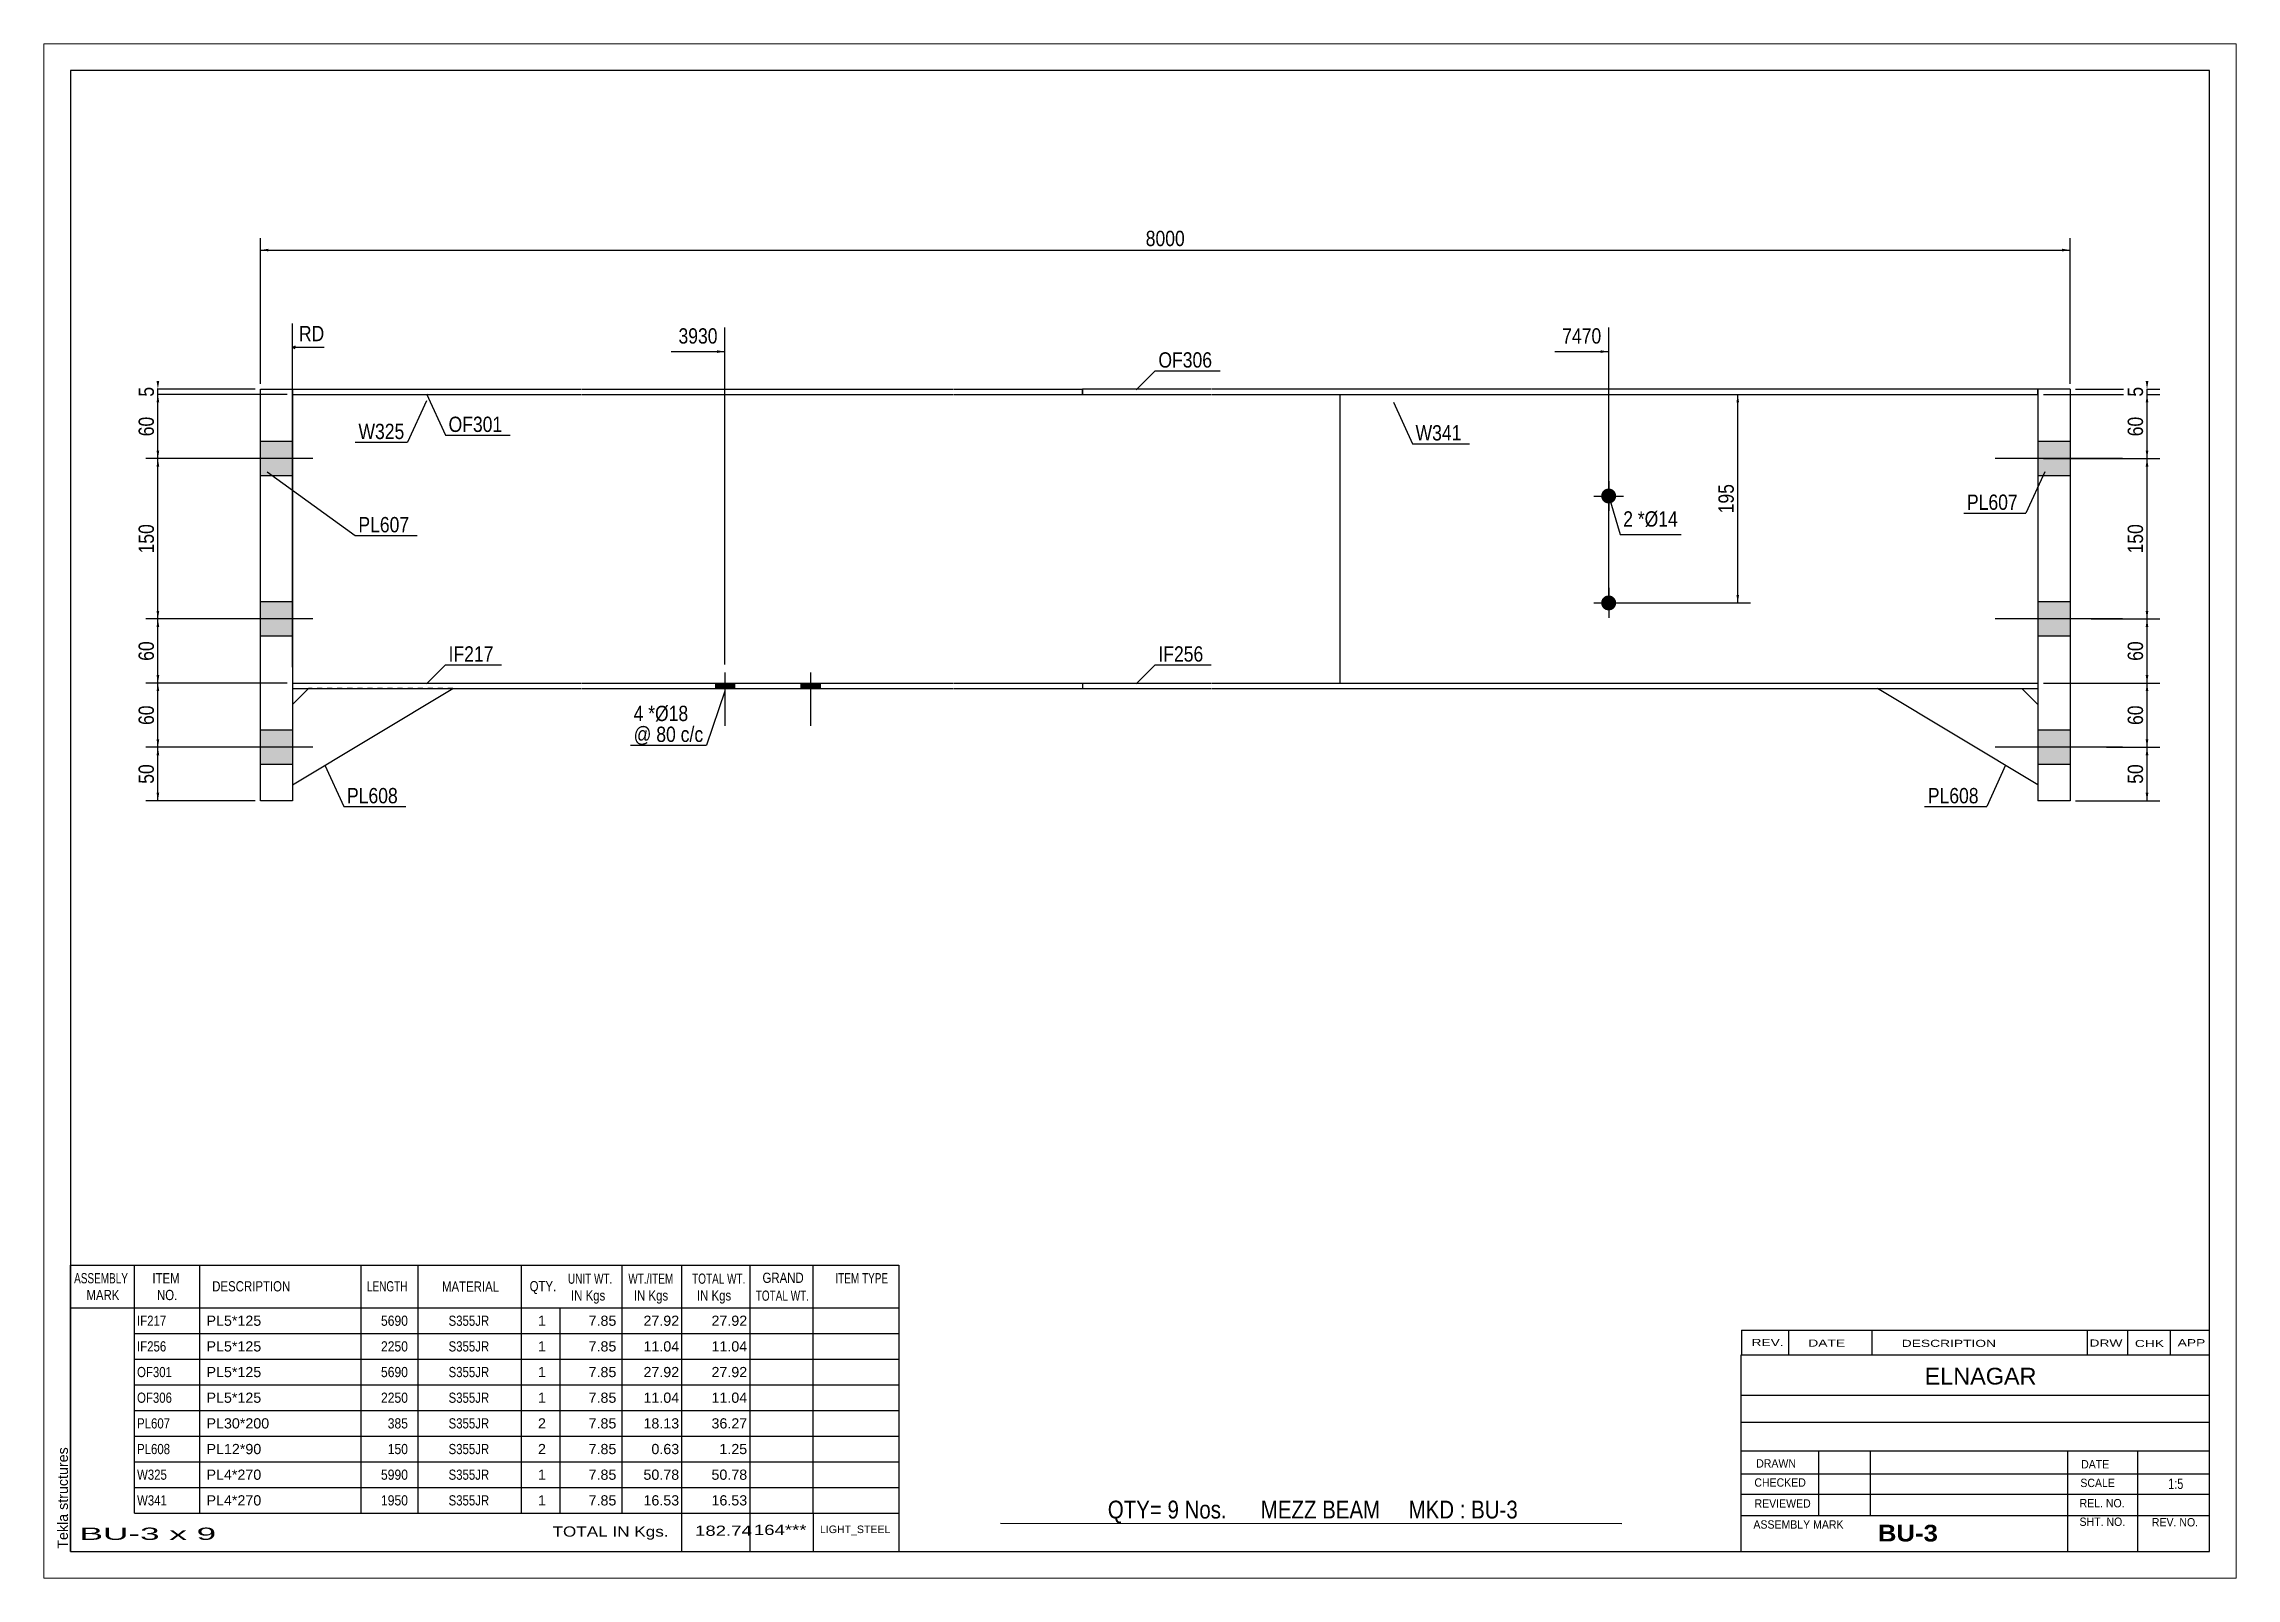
# Paper-space layout 'Layout1' of a CAD drawing. Header units: millimetres. Extents: x 0 to 410, y 0 to 287.
# The model-space entities are those that its viewports show. They can reach past a viewport. Long polylines and large blocks are cut down to what shows.
import ezdxf

# ---------------------------------------------------------------- set-up
doc = ezdxf.new("R2010")
doc.units = ezdxf.units.MM
doc.linetypes.add('DXK_LINE_DOT1', pattern=[1.8814, 0.9407, -0.9407])
doc.layers.add('Viewport layer', color=7, linetype='Continuous', plot=False)
doc.styles.add('Arial', font='ARIAL.TTF', dxfattribs={"height": 0.2})
doc.styles.add('Arial Bold', font='ARIALBD.TTF', dxfattribs={"height": 0.2})
doc.styles.add('Arial Narrow', font='ARIALN.TTF', dxfattribs={"height": 0.2})

# ---------------------------------------------------------------- blocks, each defined once
blk = doc.blocks.new('Unknown-622212105-1210')
at = {"color": 5, "linetype": 'Continuous'}
for p, q in [((358.49, 87.58), (-41.51, 87.58)), ((-41.51, 87.58), (-41.51, -189.42)), ((358.49, -189.42), (358.49, 87.58)), ((-41.51, -189.42), (358.49, -189.42))]:
    blk.add_line(p, q, dxfattribs=at)
at = {"color": 174, "linetype": 'Continuous', "style": 'Arial'}
blk.add_text('Tekla structures', height=1.9102, rotation=90, dxfattribs=at).set_placement((-42.01, -188.92))
blk = doc.blocks.new('Part-622212105-2622 - 1231')
at = {"color": 2, "linetype": 'Continuous'}
for p, q in [((0, 28), (54, 28)), ((0, 27), (54, 27)), ((54.1, 28), (123.64, 28)), ((54.1, 27), (123.64, 27)), ((123.74, 28), (147.74, 28)), ((123.74, 27), (147.74, 27)), ((147.74, 27), (147.74, 28))]:
    blk.add_line(p, q, dxfattribs=at)
at = {"color": 7, "linetype": 'DXK_LINE_DOT1'}
blk.add_line((0, 27), (0, 28), dxfattribs=at)
blk = doc.blocks.new('Part-622212105-2631 - 1231')
at = {"color": 2, "linetype": 'Continuous'}
for p, q in [((-6, 28), (0, 28)), ((-6, -49), (-6, 28)), ((0, 28), (0, -49)), ((0, -49), (-6, -49))]:
    blk.add_line(p, q, dxfattribs=at)
blk = doc.blocks.new('Part-622212105-2623 - 1231')
at = {"color": 2, "linetype": 'Continuous'}
for p, q in [((147.74, 28), (147.74, 27)), ((171.74, 28), (147.74, 28)), ((147.74, 27), (171.74, 27)), ((219.84, 28), (171.84, 28)), ((171.84, 27), (219.84, 27)), ((272.33, 28), (219.94, 28)), ((219.94, 27), (272.33, 27)), ((326.43, 28), (272.43, 28)), ((272.43, 27), (326.43, 27))]:
    blk.add_line(p, q, dxfattribs=at)
at = {"color": 7, "linetype": 'DXK_LINE_DOT1'}
blk.add_line((326.43, 27), (326.43, 28), dxfattribs=at)
blk = doc.blocks.new('Part-622212105-2634 - 1231')
at = {"color": 2, "linetype": 'Continuous'}
for p, q in [((0, -46), (30, -28)), ((3, -28), (0, -31))]:
    blk.add_line(p, q, dxfattribs=at)
at = {"color": 7, "linetype": 'DXK_LINE_DOT1'}
for p, q in [((30, -28), (3, -28)), ((0, -31), (0, -46))]:
    blk.add_line(p, q, dxfattribs=at)
blk = doc.blocks.new('Part-622212105-2626 - 1231')
at = {"color": 2, "linetype": 'Continuous'}
blk.add_line((195.84, 27), (195.84, -27), dxfattribs=at)
at = {"color": 7, "linetype": 'DXK_LINE_DOT1'}
for p, q in [((195.84, 27), (219.84, 27)), ((219.94, 27), (272.33, 27)), ((272.43, 27), (326.43, 27)), ((326.43, 27), (326.43, -27)), ((195.84, -27), (219.84, -27)), ((219.94, -27), (272.33, -27)), ((272.43, -27), (326.43, -27))]:
    blk.add_line(p, q, dxfattribs=at)
blk = doc.blocks.new('Part-622212105-2627 - 1231')
at = {"color": 2, "linetype": 'Continuous'}
for p, q in [((0, -27), (54, -27)), ((0, -28), (54, -28)), ((54.1, -27), (123.64, -27)), ((54.1, -28), (123.64, -28)), ((123.74, -27), (147.74, -27)), ((123.74, -28), (147.74, -28)), ((147.74, -27), (147.74, -28))]:
    blk.add_line(p, q, dxfattribs=at)
at = {"color": 7, "linetype": 'DXK_LINE_DOT1'}
blk.add_line((0, -27), (0, -28), dxfattribs=at)
blk = doc.blocks.new('Part-622212105-2628 - 1231')
at = {"color": 2, "linetype": 'Continuous'}
for p, q in [((147.74, -27), (147.74, -28)), ((147.74, -27), (171.74, -27)), ((147.74, -28), (171.74, -28)), ((171.84, -27), (219.84, -27)), ((171.84, -28), (219.84, -28)), ((219.94, -27), (272.33, -27)), ((219.94, -28), (272.33, -28)), ((272.43, -27), (326.43, -27)), ((272.43, -28), (326.43, -28))]:
    blk.add_line(p, q, dxfattribs=at)
at = {"color": 7, "linetype": 'DXK_LINE_DOT1'}
blk.add_line((326.43, -27), (326.43, -28), dxfattribs=at)
blk = doc.blocks.new('Part-622212105-2636 - 1231')
at = {"color": 2, "linetype": 'Continuous'}
for p, q in [((332.43, 28), (326.43, 28)), ((326.43, 28), (326.43, -49)), ((332.43, 28), (332.43, -49)), ((332.43, -49), (326.43, -49))]:
    blk.add_line(p, q, dxfattribs=at)
blk = doc.blocks.new('Part-622212105-2639 - 1231')
at = {"color": 2, "linetype": 'Continuous'}
for p, q in [((326.43, -46), (296.43, -28)), ((323.43, -28), (326.43, -31))]:
    blk.add_line(p, q, dxfattribs=at)
at = {"color": 7, "linetype": 'DXK_LINE_DOT1'}
for p, q in [((296.43, -28), (323.43, -28)), ((326.43, -31), (326.43, -46))]:
    blk.add_line(p, q, dxfattribs=at)
blk = doc.blocks.new('Part-622212105-2641 - 1231')
at = {"color": 7, "linetype": 'DXK_LINE_DOT1'}
for p, q in [((0, 27), (0, -27)), ((0, 27), (54, 27)), ((54.1, 27), (123.64, 27)), ((123.74, 27), (171.74, 27)), ((171.84, 27), (195.84, 27)), ((0, -27), (54, -27)), ((54.1, -27), (123.64, -27)), ((123.74, -27), (171.74, -27)), ((171.84, -27), (195.84, -27))]:
    blk.add_line(p, q, dxfattribs=at)
at = {"color": 2, "linetype": 'Continuous'}
blk.add_line((195.84, 27), (195.84, -27), dxfattribs=at)
blk = doc.blocks.new('Bolt-622212105-2642 - 1231')
at = {"linetype": 'Continuous'}
for points in [[(246.14, 9.4), (246.43, 9.37), (246.71, 9.28), (246.96, 9.14), (247.18, 8.94), (247.35, 8.7), (247.47, 8.44), (247.53, 8.15), (247.53, 7.86), (247.47, 7.57), (247.35, 7.3), (247.18, 7.07), (246.96, 6.87), (246.71, 6.72), (246.43, 6.63), (246.14, 6.6), (245.85, 6.63), (245.57, 6.72), (245.31, 6.87), (245.1, 7.07), (244.92, 7.3), (244.81, 7.57), (244.74, 7.86), (244.74, 8.15), (244.81, 8.44), (244.92, 8.7), (245.1, 8.94), (245.31, 9.14), (245.57, 9.28), (245.85, 9.37)], [(246.14, -10.6), (246.43, -10.63), (246.71, -10.72), (246.96, -10.86), (247.18, -11.06), (247.35, -11.3), (247.47, -11.56), (247.53, -11.85), (247.53, -12.14), (247.47, -12.43), (247.35, -12.7), (247.18, -12.93), (246.96, -13.13), (246.71, -13.28), (246.43, -13.37), (246.14, -13.4), (245.85, -13.37), (245.57, -13.28), (245.31, -13.13), (245.1, -12.93), (244.92, -12.7), (244.81, -12.43), (244.74, -12.14), (244.74, -11.85), (244.81, -11.56), (244.92, -11.3), (245.1, -11.06), (245.31, -10.86), (245.57, -10.72), (245.85, -10.63)]]:
    blk.add_hatch(color=3, dxfattribs=at).paths.add_polyline_path(points)
at = {"color": 3, "linetype": 'Continuous'}
for p, q in [((246.14, 10.8), (246.14, 5.2)), ((243.34, 8), (248.94, 8)), ((243.34, -12), (248.94, -12)), ((246.14, -9.2), (246.14, -14.8))]:
    blk.add_line(p, q, dxfattribs=at)
blk = doc.blocks.new('Bolt-622212105-2643 - 1231')
at = {"linetype": 'Continuous'}
for points in [[(82.67, -27), (79.07, -27), (79.07, -28), (82.67, -28)], [(82.67, -27), (79.07, -27), (79.07, -28), (82.67, -28)], [(98.67, -27), (95.07, -27), (95.07, -28), (98.67, -28)], [(98.67, -27), (95.07, -27), (95.07, -28), (98.67, -28)]]:
    blk.add_hatch(color=3, dxfattribs=at).paths.add_polyline_path(points)
at = {"color": 3, "linetype": 'Continuous'}
for p, q in [((79.07, -27), (79.07, -28)), ((79.07, -27), (79.07, -28)), ((80.87, -25), (80.87, -35)), ((80.87, -25), (80.87, -35)), ((82.67, -27), (82.67, -28)), ((82.67, -27), (82.67, -28)), ((95.07, -27), (95.07, -28)), ((95.07, -27), (95.07, -28)), ((96.87, -25), (96.87, -35)), ((96.87, -25), (96.87, -35)), ((98.67, -27), (98.67, -28)), ((98.67, -27), (98.67, -28))]:
    blk.add_line(p, q, dxfattribs=at)
blk = doc.blocks.new('Bolt-622212105-2644 - 1231')
at = {"linetype": 'Continuous'}
for points in [[(-6, 18.2), (-6, 11.8), (0, 11.8), (0, 18.2)], [(-6, 18.2), (-6, 11.8), (0, 11.8), (0, 18.2)], [(-6, -11.8), (-6, -18.2), (0, -18.2), (0, -11.8)], [(-6, -11.8), (-6, -18.2), (0, -18.2), (0, -11.8)], [(-6, -35.8), (-6, -42.2), (0, -42.2), (0, -35.8)], [(-6, -35.8), (-6, -42.2), (0, -42.2), (0, -35.8)]]:
    blk.add_hatch(color=3, dxfattribs=at).paths.add_polyline_path(points)
at = {"color": 3, "linetype": 'Continuous'}
for p, q in [((0, 18.2), (-6, 18.2)), ((0, 18.2), (-6, 18.2)), ((3.8, 15), (-20, 15)), ((3.8, 15), (-20, 15)), ((0, 11.8), (-6, 11.8)), ((0, 11.8), (-6, 11.8)), ((0, -11.8), (-6, -11.8)), ((0, -11.8), (-6, -11.8)), ((3.8, -15), (-20, -15)), ((3.8, -15), (-20, -15)), ((0, -18.2), (-6, -18.2)), ((0, -18.2), (-6, -18.2)), ((0, -35.8), (-6, -35.8)), ((0, -35.8), (-6, -35.8)), ((3.8, -39), (-20, -39)), ((3.8, -39), (-20, -39)), ((0, -42.2), (-6, -42.2)), ((0, -42.2), (-6, -42.2))]:
    blk.add_line(p, q, dxfattribs=at)
blk = doc.blocks.new('Bolt-622212105-2647 - 1231')
at = {"linetype": 'Continuous'}
for points in [[(326.43, 18.2), (326.43, 11.8), (332.43, 11.8), (332.43, 18.2)], [(326.43, 18.2), (326.43, 11.8), (332.43, 11.8), (332.43, 18.2)], [(326.43, -11.8), (326.43, -18.2), (332.43, -18.2), (332.43, -11.8)], [(326.43, -11.8), (326.43, -18.2), (332.43, -18.2), (332.43, -11.8)], [(326.43, -35.8), (326.43, -42.2), (332.43, -42.2), (332.43, -35.8)], [(326.43, -35.8), (326.43, -42.2), (332.43, -42.2), (332.43, -35.8)]]:
    blk.add_hatch(color=3, dxfattribs=at).paths.add_polyline_path(points)
at = {"color": 3, "linetype": 'Continuous'}
for p, q in [((332.43, 18.2), (326.43, 18.2)), ((332.43, 18.2), (326.43, 18.2)), ((342.23, 15), (318.43, 15)), ((342.23, 15), (318.43, 15)), ((332.43, 11.8), (326.43, 11.8)), ((332.43, 11.8), (326.43, 11.8)), ((332.43, -11.8), (326.43, -11.8)), ((332.43, -11.8), (326.43, -11.8)), ((342.23, -15), (318.43, -15)), ((342.23, -15), (318.43, -15)), ((332.43, -18.2), (326.43, -18.2)), ((332.43, -18.2), (326.43, -18.2)), ((332.43, -35.8), (326.43, -35.8)), ((332.43, -35.8), (326.43, -35.8)), ((342.23, -39), (318.43, -39)), ((342.23, -39), (318.43, -39)), ((332.43, -42.2), (326.43, -42.2)), ((332.43, -42.2), (326.43, -42.2))]:
    blk.add_line(p, q, dxfattribs=at)
blk = doc.blocks.new('StraightDimension-622212105-4002 - 1231')
at = {"linetype": 'Continuous'}
for points in [[(-25.43, -28.5), (-25.18, -27), (-24.93, -28.5)], [(-24.93, -37.5), (-25.18, -39), (-25.43, -37.5)]]:
    blk.add_hatch(color=7, dxfattribs=at).paths.add_polyline_path(points)
at = {"color": 7, "linetype": 'Continuous'}
for p, q in [((-1, -27), (-27.43, -27)), ((-25.18, -39), (-25.18, -27)), ((-7, -39), (-27.43, -39))]:
    blk.add_line(p, q, dxfattribs=at)
at = {"color": 0}
blk.add_wipeout([(-25.33, -30.57), (-29.53, -30.57), (-29.53, -35.43), (-25.33, -35.43)], dxfattribs=at)
at = {"color": 3, "style": 'Arial Narrow'}
blk.add_text('60', height=2.863, rotation=90.0002, dxfattribs=at).set_placement((-25.93, -34.83))
blk = doc.blocks.new('StraightDimension-622212105-3689 - 1231')
at = {"linetype": 'Continuous'}
for points in [[(346.57, -28.5), (346.82, -27), (347.07, -28.5)], [(347.07, -37.5), (346.82, -39), (346.57, -37.5)]]:
    blk.add_hatch(color=7, dxfattribs=at).paths.add_polyline_path(points)
at = {"color": 7, "linetype": 'Continuous'}
for p, q in [((327.43, -27), (349.22, -27)), ((346.82, -39), (346.82, -27)), ((339.27, -39), (349.22, -39))]:
    blk.add_line(p, q, dxfattribs=at)
at = {"color": 0}
blk.add_wipeout([(346.67, -30.57), (342.47, -30.57), (342.47, -35.43), (346.67, -35.43)], dxfattribs=at)
at = {"color": 3, "style": 'Arial Narrow'}
blk.add_text('60', height=2.863, rotation=90.0002, dxfattribs=at).set_placement((346.07, -34.83))
blk = doc.blocks.new('StraightDimension-622212105-3686 - 1231')
at = {"linetype": 'Continuous'}
for points in [[(346.57, 25.5), (346.82, 27), (347.07, 25.5)], [(347.07, 16.5), (346.82, 15), (346.57, 16.5)]]:
    blk.add_hatch(color=7, dxfattribs=at).paths.add_polyline_path(points)
at = {"color": 7, "linetype": 'Continuous'}
for p, q in [((327.43, 27), (349.22, 27)), ((346.82, 15), (346.82, 27)), ((327.43, 15), (349.22, 15))]:
    blk.add_line(p, q, dxfattribs=at)
at = {"color": 0}
blk.add_wipeout([(346.67, 23.43), (342.47, 23.43), (342.47, 18.57), (346.67, 18.57)], dxfattribs=at)
at = {"color": 3, "style": 'Arial Narrow'}
blk.add_text('60', height=2.863, rotation=90.0002, dxfattribs=at).set_placement((346.07, 19.17))
blk = doc.blocks.new('StraightDimension-622212105-3688 - 1231')
at = {"linetype": 'Continuous'}
for points in [[(346.57, -16.5), (346.82, -15), (347.07, -16.5)], [(347.07, -25.5), (346.82, -27), (346.57, -25.5)]]:
    blk.add_hatch(color=7, dxfattribs=at).paths.add_polyline_path(points)
at = {"color": 7, "linetype": 'Continuous'}
for p, q in [((336.4, -15), (349.22, -15)), ((346.82, -27), (346.82, -15)), ((327.43, -27), (349.22, -27))]:
    blk.add_line(p, q, dxfattribs=at)
at = {"color": 0}
blk.add_wipeout([(346.67, -18.57), (342.47, -18.57), (342.47, -23.43), (346.67, -23.43)], dxfattribs=at)
at = {"color": 3, "style": 'Arial Narrow'}
blk.add_text('60', height=2.863, rotation=90.0002, dxfattribs=at).set_placement((346.07, -22.83))
blk = doc.blocks.new('StraightDimension-622212105-3430 - 1231')
at = {"linetype": 'Continuous'}
blk.add_hatch(color=7, dxfattribs=at).paths.add_polyline_path([(79.37, 35.26), (80.87, 35.01), (79.37, 34.76)])
at = {"color": 7, "linetype": 'Continuous'}
for p, q in [((80.87, -23.5), (80.87, 39.51)), ((70.81, 35.01), (80.87, 35.01))]:
    blk.add_line(p, q, dxfattribs=at)
at = {"color": 0, "linetype": 'Continuous'}
blk.add_wipeout([(6.53, 36.36), (6.53, 40.56), (0.59, 40.56), (0.59, 36.36)], dxfattribs=at)
at = {"color": 7, "linetype": 'Continuous'}
for p, q in [((0, -24), (0, 40.26)), ((0.5, 36.01), (0, 35.76)), ((0.5, 35.51), (0, 35.76)), ((5.93, 35.76), (0, 35.76))]:
    blk.add_line(p, q, dxfattribs=at)
at = {"color": 3, "linetype": 'Continuous', "style": 'Arial Narrow'}
blk.add_text('RD', height=2.863, dxfattribs=at).set_placement((1.19, 36.96))
at = {"color": 0}
blk.add_wipeout([(80.1, 35.91), (80.1, 40.11), (71.58, 40.11), (71.58, 35.91)], dxfattribs=at)
at = {"color": 3, "style": 'Arial Narrow'}
blk.add_text('3930', height=2.863, dxfattribs=at).set_placement((72.18, 36.51))
blk = doc.blocks.new('StraightDimension-622212105-3999 - 1231')
at = {"linetype": 'Continuous'}
for points in [[(-25.43, 25.5), (-25.18, 27), (-24.93, 25.5)], [(-24.93, 16.5), (-25.18, 15), (-25.43, 16.5)]]:
    blk.add_hatch(color=7, dxfattribs=at).paths.add_polyline_path(points)
at = {"color": 7, "linetype": 'Continuous'}
for p, q in [((-1, 27), (-27.43, 27)), ((-25.18, 15), (-25.18, 27)), ((-13.26, 15), (-27.43, 15))]:
    blk.add_line(p, q, dxfattribs=at)
at = {"color": 0}
blk.add_wipeout([(-25.33, 23.43), (-29.53, 23.43), (-29.53, 18.57), (-25.33, 18.57)], dxfattribs=at)
at = {"color": 3, "style": 'Arial Narrow'}
blk.add_text('60', height=2.863, rotation=90.0002, dxfattribs=at).set_placement((-25.93, 19.17))
blk = doc.blocks.new('StraightDimension-622212105-3162 - 1231')
at = {"linetype": 'Continuous'}
for points in [[(-4.5, 53.75), (-6, 54), (-4.5, 54.25)], [(330.93, 54.25), (332.43, 54), (330.93, 53.75)]]:
    blk.add_hatch(color=7, dxfattribs=at).paths.add_polyline_path(points)
at = {"color": 7, "linetype": 'Continuous'}
for p, q in [((-6, 29), (-6, 56.25)), ((-6, 54), (332.43, 54)), ((332.43, 29), (332.43, 56.25))]:
    blk.add_line(p, q, dxfattribs=at)
at = {"color": 0}
blk.add_wipeout([(167.47, 54.15), (167.47, 58.35), (158.96, 58.35), (158.96, 54.15)], dxfattribs=at)
at = {"color": 3, "style": 'Arial Narrow'}
blk.add_text('8000', height=2.863, dxfattribs=at).set_placement((159.56, 54.75))
blk = doc.blocks.new('StraightDimension-622212105-3462 - 1231')
at = {"linetype": 'Continuous'}
for points in [[(270.03, 25.5), (270.28, 27), (270.53, 25.5)], [(270.53, -10.5), (270.28, -12), (270.03, -10.5)]]:
    blk.add_hatch(color=7, dxfattribs=at).paths.add_polyline_path(points)
at = {"color": 7, "linetype": 'Continuous'}
for p, q in [((267.06, 27), (272.68, 27)), ((270.28, -12), (270.28, 27)), ((247.14, -12), (272.68, -12))]:
    blk.add_line(p, q, dxfattribs=at)
at = {"color": 0}
blk.add_wipeout([(270.13, 10.84), (265.93, 10.84), (265.93, 4.16), (270.13, 4.16)], dxfattribs=at)
at = {"color": 3, "style": 'Arial Narrow'}
blk.add_text('195', height=2.863, rotation=90.0002, dxfattribs=at).set_placement((269.53, 4.76))
blk = doc.blocks.new('StraightDimension-622212105-4000 - 1231')
at = {"linetype": 'Continuous'}
for points in [[(-25.43, 13.5), (-25.18, 15), (-24.93, 13.5)], [(-24.93, -13.5), (-25.18, -15), (-25.43, -13.5)]]:
    blk.add_hatch(color=7, dxfattribs=at).paths.add_polyline_path(points)
at = {"color": 7, "linetype": 'Continuous'}
for p, q in [((-13.26, 15), (-27.43, 15)), ((-25.18, -15), (-25.18, 15)), ((-7, -15), (-27.43, -15))]:
    blk.add_line(p, q, dxfattribs=at)
at = {"color": 0}
blk.add_wipeout([(-25.33, 3.34), (-29.53, 3.34), (-29.53, -3.34), (-25.33, -3.34)], dxfattribs=at)
at = {"color": 3, "style": 'Arial Narrow'}
blk.add_text('150', height=2.863, rotation=90.0002, dxfattribs=at).set_placement((-25.93, -2.74))
blk = doc.blocks.new('StraightDimension-622212105-3429 - 1231')
at = {"linetype": 'Continuous'}
blk.add_hatch(color=7, dxfattribs=at).paths.add_polyline_path([(244.64, 35.26), (246.14, 35.01), (244.64, 34.76)])
at = {"color": 7, "linetype": 'Continuous'}
for p, q in [((246.14, -11), (246.14, 39.51)), ((236.07, 35.01), (246.14, 35.01))]:
    blk.add_line(p, q, dxfattribs=at)
at = {"color": 0}
blk.add_wipeout([(245.36, 35.91), (245.36, 40.11), (236.85, 40.11), (236.85, 35.91)], dxfattribs=at)
at = {"color": 3, "style": 'Arial Narrow'}
blk.add_text('7470', height=2.863, dxfattribs=at).set_placement((237.45, 36.51))
blk = doc.blocks.new('StraightDimension-622212105-3998 - 1231')
at = {"linetype": 'Continuous'}
for points in [[(-24.93, 29.5), (-25.18, 28), (-25.43, 29.5)], [(-25.43, 25.5), (-25.18, 27), (-24.93, 25.5)]]:
    blk.add_hatch(color=7, dxfattribs=at).paths.add_polyline_path(points)
at = {"color": 7, "linetype": 'Continuous'}
for p, q in [((-7, 28), (-27.43, 28)), ((-1, 27), (-27.43, 27)), ((-25.18, 27), (-25.18, 28))]:
    blk.add_line(p, q, dxfattribs=at)
at = {"color": 0}
blk.add_wipeout([(-25.33, 29.01), (-29.53, 29.01), (-29.53, 25.99), (-25.33, 25.99)], dxfattribs=at)
at = {"color": 3, "style": 'Arial Narrow'}
blk.add_text('5', height=2.86, rotation=90.0002, dxfattribs=at).set_placement((-25.93, 26.59))
blk = doc.blocks.new('StraightDimension-622212105-3685 - 1231')
at = {"linetype": 'Continuous'}
for points in [[(347.07, 29.5), (346.82, 28), (346.57, 29.5)], [(346.57, 25.5), (346.82, 27), (347.07, 25.5)]]:
    blk.add_hatch(color=7, dxfattribs=at).paths.add_polyline_path(points)
at = {"color": 7, "linetype": 'Continuous'}
for p, q in [((327.43, 27), (349.22, 27)), ((333.43, 28), (349.22, 28)), ((346.82, 27), (346.82, 28))]:
    blk.add_line(p, q, dxfattribs=at)
at = {"color": 0}
blk.add_wipeout([(346.67, 29.01), (342.47, 29.01), (342.47, 25.99), (346.67, 25.99)], dxfattribs=at)
at = {"color": 3, "style": 'Arial Narrow'}
blk.add_text('5', height=2.86, rotation=90.0002, dxfattribs=at).set_placement((346.07, 26.59))
blk = doc.blocks.new('StraightDimension-622212105-3687 - 1231')
at = {"linetype": 'Continuous'}
for points in [[(346.57, 13.5), (346.82, 15), (347.07, 13.5)], [(347.07, -13.5), (346.82, -15), (346.57, -13.5)]]:
    blk.add_hatch(color=7, dxfattribs=at).paths.add_polyline_path(points)
at = {"color": 7, "linetype": 'Continuous'}
for p, q in [((327.43, 15), (349.22, 15)), ((346.82, -15), (346.82, 15)), ((336.4, -15), (349.22, -15))]:
    blk.add_line(p, q, dxfattribs=at)
at = {"color": 0}
blk.add_wipeout([(346.67, 3.34), (342.47, 3.34), (342.47, -3.34), (346.67, -3.34)], dxfattribs=at)
at = {"color": 3, "style": 'Arial Narrow'}
blk.add_text('150', height=2.863, rotation=90.0002, dxfattribs=at).set_placement((346.07, -2.74))
blk = doc.blocks.new('StraightDimension-622212105-3690 - 1231')
at = {"linetype": 'Continuous'}
for points in [[(346.57, -40.5), (346.82, -39), (347.07, -40.5)], [(347.07, -47.5), (346.82, -49), (346.57, -47.5)]]:
    blk.add_hatch(color=7, dxfattribs=at).paths.add_polyline_path(points)
at = {"color": 7, "linetype": 'Continuous'}
for p, q in [((339.27, -39), (349.22, -39)), ((346.82, -49), (346.82, -39)), ((333.43, -49), (349.22, -49))]:
    blk.add_line(p, q, dxfattribs=at)
at = {"color": 0}
blk.add_wipeout([(346.67, -41.57), (342.47, -41.57), (342.47, -46.43), (346.67, -46.43)], dxfattribs=at)
at = {"color": 3, "style": 'Arial Narrow'}
blk.add_text('50', height=2.863, rotation=90.0002, dxfattribs=at).set_placement((346.07, -45.83))
blk = doc.blocks.new('StraightDimension-622212105-4001 - 1231')
at = {"linetype": 'Continuous'}
for points in [[(-25.43, -16.5), (-25.18, -15), (-24.93, -16.5)], [(-24.93, -25.5), (-25.18, -27), (-25.43, -25.5)]]:
    blk.add_hatch(color=7, dxfattribs=at).paths.add_polyline_path(points)
at = {"color": 7, "linetype": 'Continuous'}
for p, q in [((-7, -15), (-27.43, -15)), ((-25.18, -27), (-25.18, -15)), ((-1, -27), (-27.43, -27))]:
    blk.add_line(p, q, dxfattribs=at)
at = {"color": 0}
blk.add_wipeout([(-25.33, -18.57), (-29.53, -18.57), (-29.53, -23.43), (-25.33, -23.43)], dxfattribs=at)
at = {"color": 3, "style": 'Arial Narrow'}
blk.add_text('60', height=2.863, rotation=90.0002, dxfattribs=at).set_placement((-25.93, -22.83))
blk = doc.blocks.new('StraightDimension-622212105-4003 - 1231')
at = {"linetype": 'Continuous'}
for points in [[(-25.43, -40.5), (-25.18, -39), (-24.93, -40.5)], [(-24.93, -47.5), (-25.18, -49), (-25.43, -47.5)]]:
    blk.add_hatch(color=7, dxfattribs=at).paths.add_polyline_path(points)
at = {"color": 7, "linetype": 'Continuous'}
for p, q in [((-7, -39), (-27.43, -39)), ((-25.18, -49), (-25.18, -39)), ((-7, -49), (-27.43, -49))]:
    blk.add_line(p, q, dxfattribs=at)
at = {"color": 0}
blk.add_wipeout([(-25.33, -41.57), (-29.53, -41.57), (-29.53, -46.43), (-25.33, -46.43)], dxfattribs=at)
at = {"color": 3, "style": 'Arial Narrow'}
blk.add_text('50', height=2.863, rotation=90.0002, dxfattribs=at).set_placement((-25.93, -45.83))
blk = doc.blocks.new('CBS_BOM-622212105-4058')
at = {"color": 7, "linetype": 'Continuous'}
for p, q in [((-41.54, -143.85), (-41.54, -135.85)), ((-41.53, -135.85), (113.38, -135.85)), ((-29.54, -143.85), (-29.54, -135.85)), ((-17.35, -143.85), (-17.35, -135.85)), ((12.82, -143.85), (12.82, -135.85)), ((23.5, -143.85), (23.5, -135.85)), ((42.81, -143.85), (42.81, -135.85)), ((61.62, -143.85), (61.62, -135.85)), ((72.83, -143.85), (72.83, -135.85)), ((85.61, -143.85), (85.61, -135.85)), ((97.36, -143.85), (97.36, -135.85)), ((113.39, -135.86), (113.38, -143.84)), ((-41.54, -143.85), (113.39, -143.85)), ((-41.54, -148.65), (-41.54, -143.85)), ((-29.54, -148.65), (-29.54, -143.85)), ((-17.35, -148.65), (-17.35, -143.85)), ((12.82, -148.65), (12.82, -143.85)), ((23.5, -148.65), (23.5, -143.85)), ((42.81, -148.65), (42.81, -143.85)), ((50.08, -148.65), (50.08, -143.85)), ((61.62, -148.65), (61.62, -143.85)), ((72.83, -148.65), (72.83, -143.85)), ((85.61, -148.65), (85.61, -143.85)), ((97.38, -148.65), (97.38, -143.85)), ((113.39, -143.86), (113.39, -148.65)), ((-41.54, -153.45), (-41.54, -148.65)), ((-29.54, -148.65), (113.39, -148.65)), ((-29.54, -153.45), (-29.54, -148.65)), ((-17.35, -153.45), (-17.35, -148.65)), ((12.82, -153.45), (12.82, -148.65)), ((23.5, -153.45), (23.5, -148.65)), ((42.81, -153.45), (42.81, -148.65)), ((50.08, -153.45), (50.08, -148.65)), ((61.62, -153.45), (61.62, -148.65)), ((72.83, -153.45), (72.83, -148.65)), ((85.61, -153.45), (85.61, -148.65)), ((97.38, -153.45), (97.38, -148.65)), ((113.39, -148.66), (113.39, -153.45)), ((-41.54, -158.25), (-41.54, -153.45)), ((-29.54, -153.45), (113.39, -153.45)), ((-29.54, -158.25), (-29.54, -153.45)), ((-17.35, -158.25), (-17.35, -153.45)), ((12.82, -158.25), (12.82, -153.45)), ((23.5, -158.25), (23.5, -153.45)), ((42.81, -158.25), (42.81, -153.45)), ((50.08, -158.25), (50.08, -153.45)), ((61.62, -158.25), (61.62, -153.45)), ((72.83, -158.25), (72.83, -153.45)), ((85.61, -158.25), (85.61, -153.45)), ((97.38, -158.25), (97.38, -153.45)), ((113.39, -153.46), (113.39, -158.25)), ((-41.54, -163.05), (-41.54, -158.25)), ((-29.54, -158.25), (113.39, -158.25)), ((-29.54, -163.05), (-29.54, -158.25)), ((-17.35, -163.05), (-17.35, -158.25)), ((12.82, -163.05), (12.82, -158.25)), ((23.5, -163.05), (23.5, -158.25)), ((42.81, -163.05), (42.81, -158.25)), ((50.08, -163.05), (50.08, -158.25)), ((61.62, -163.05), (61.62, -158.25)), ((72.83, -163.05), (72.83, -158.25)), ((85.61, -163.05), (85.61, -158.25)), ((97.38, -163.05), (97.38, -158.25)), ((113.39, -158.26), (113.39, -163.05)), ((-41.54, -167.85), (-41.54, -163.05)), ((-29.54, -163.05), (113.39, -163.05)), ((-29.54, -167.85), (-29.54, -163.05)), ((-17.35, -167.85), (-17.35, -163.05)), ((12.82, -167.85), (12.82, -163.05)), ((23.5, -167.85), (23.5, -163.05)), ((42.81, -167.85), (42.81, -163.05)), ((50.08, -167.85), (50.08, -163.05)), ((61.62, -167.85), (61.62, -163.05)), ((72.83, -167.85), (72.83, -163.05)), ((85.61, -167.85), (85.61, -163.05)), ((97.38, -167.85), (97.38, -163.05)), ((113.39, -163.06), (113.39, -167.85)), ((-41.54, -172.65), (-41.54, -167.85)), ((-29.54, -167.85), (113.39, -167.85)), ((-29.54, -172.65), (-29.54, -167.85)), ((-17.35, -172.65), (-17.35, -167.85)), ((12.82, -172.65), (12.82, -167.85)), ((23.5, -172.65), (23.5, -167.85)), ((42.81, -172.65), (42.81, -167.85)), ((50.08, -172.65), (50.08, -167.85)), ((61.62, -172.65), (61.62, -167.85)), ((72.83, -172.65), (72.83, -167.85)), ((85.61, -172.65), (85.61, -167.85)), ((97.38, -172.65), (97.38, -167.85)), ((113.39, -167.86), (113.39, -172.65)), ((-41.54, -177.45), (-41.54, -172.65)), ((-29.54, -172.65), (113.39, -172.65)), ((-29.54, -177.45), (-29.54, -172.65)), ((-17.35, -177.45), (-17.35, -172.65)), ((12.82, -177.45), (12.82, -172.65)), ((23.5, -177.45), (23.5, -172.65)), ((42.81, -177.45), (42.81, -172.65)), ((50.08, -177.45), (50.08, -172.65)), ((61.62, -177.45), (61.62, -172.65)), ((72.83, -177.45), (72.83, -172.65)), ((85.61, -177.45), (85.61, -172.65)), ((97.38, -177.45), (97.38, -172.65)), ((113.39, -172.66), (113.39, -177.45)), ((-41.54, -182.25), (-41.54, -177.45)), ((-29.54, -177.45), (113.39, -177.45)), ((-29.54, -182.25), (-29.54, -177.45)), ((-17.35, -182.25), (-17.35, -177.45)), ((12.82, -182.25), (12.82, -177.45)), ((23.5, -182.25), (23.5, -177.45)), ((42.81, -182.25), (42.81, -177.45)), ((50.08, -182.25), (50.08, -177.45)), ((61.62, -182.25), (61.62, -177.45)), ((72.83, -182.25), (72.83, -177.45)), ((85.61, -182.25), (85.61, -177.45)), ((97.38, -182.25), (97.38, -177.45)), ((113.39, -177.46), (113.39, -182.25)), ((-41.54, -189.45), (-41.54, -182.27)), ((-29.54, -182.25), (113.39, -182.25)), ((72.83, -189.45), (72.83, -182.27)), ((85.61, -189.45), (85.61, -182.27)), ((97.42, -189.45), (97.42, -182.27)), ((113.39, -182.25), (113.39, -189.45)), ((-41.54, -189.45), (113.39, -189.45))]:
    blk.add_line(p, q, dxfattribs=at)
at = {"color": 3, "linetype": 'Continuous', "style": 'Arial'}
for s, height, width, p in [('ASSEMBLY', 1.91, 0.7, (-40.85, -139.27)), ('ITEM', 1.91, 0.8, (-26.21, -139.27)), ('DESCRIPTION', 1.9102, 0.8, (-15.02, -140.78)), ('LENGTH', 1.91, 0.7, (13.92, -140.78)), ('MATERIAL', 1.91, 0.8, (27.95, -140.83)), ('QTY.', 1.91, 0.8, (44.34, -140.75)), ('UNIT WT.', 1.91, 0.7, (51.51, -139.35)), ('WT./ITEM', 1.91, 0.7, (62.8, -139.35)), ('TOTAL WT.', 1.91, 0.7, (74.73, -139.35)), ('GRAND', 1.91, 0.8, (87.89, -139.19)), ('ITEM TYPE', 1.91, 0.7, (101.52, -139.27)), ('MARK', 1.91, 0.8, (-38.54, -142.41)), ('NO.', 1.91, 0.8, (-25.35, -142.41)), ('IN Kgs', 1.91, 0.8, (52.08, -142.49)), ('IN Kgs', 1.91, 0.8, (63.84, -142.49)), ('IN Kgs', 1.91, 0.8, (75.63, -142.49)), ('TOTAL WT.', 1.91, 0.7, (86.63, -142.53))]:
    blk.add_text(s, height=height, dxfattribs=dict(at, width=width)).set_placement(p)
at = {"color": 7, "linetype": 'Continuous', "style": 'Arial'}
for s, width, p in [('IF217', 0.8, (-29.08, -147.22)), ('5690', 0.85, (16.54, -147.22)), ('S355JR', 0.8, (29.18, -147.22)), ('IF256', 0.8, (-29.08, -152.02)), ('2250', 0.85, (16.54, -152.02)), ('S355JR', 0.8, (29.18, -152.02)), ('OF301', 0.8, (-29.08, -156.82)), ('5690', 0.85, (16.54, -156.82)), ('S355JR', 0.8, (29.18, -156.82)), ('OF306', 0.8, (-29.08, -161.62)), ('2250', 0.85, (16.54, -161.62)), ('S355JR', 0.8, (29.18, -161.62)), ('PL607', 0.8, (-29.08, -166.42)), ('385', 0.85, (17.8, -166.42)), ('S355JR', 0.8, (29.18, -166.42)), ('PL608', 0.8, (-29.08, -171.22)), ('150', 0.85, (17.8, -171.22)), ('S355JR', 0.8, (29.18, -171.22)), ('W325', 0.8, (-29.08, -176.02)), ('5990', 0.85, (16.54, -176.02)), ('S355JR', 0.8, (29.18, -176.02)), ('W341', 0.8, (-29.08, -180.82)), ('1950', 0.85, (16.54, -180.82)), ('S355JR', 0.8, (29.18, -180.82))]:
    blk.add_text(s, height=1.91, dxfattribs=dict(at, width=width)).set_placement(p)
for s, p in [('PL5*125', (-16.09, -147.22)), ('1', (45.9, -147.22)), ('7.85', (55.37, -147.22)), ('27.92', (65.63, -147.22)), ('27.92', (78.35, -147.22)), ('PL5*125', (-16.09, -152.02)), ('1', (45.9, -152.02)), ('7.85', (55.37, -152.02)), ('11.04', (65.63, -152.02)), ('11.04', (78.35, -152.02)), ('PL5*125', (-16.09, -156.82)), ('1', (45.9, -156.82)), ('7.85', (55.37, -156.82)), ('27.92', (65.63, -156.82)), ('27.92', (78.35, -156.82)), ('PL5*125', (-16.09, -161.62)), ('1', (45.9, -161.62)), ('7.85', (55.37, -161.62)), ('11.04', (65.63, -161.62)), ('11.04', (78.35, -161.62)), ('PL30*200', (-16.09, -166.42)), ('2', (45.9, -166.42)), ('7.85', (55.37, -166.42)), ('18.13', (65.63, -166.42)), ('36.27', (78.35, -166.42)), ('PL12*90', (-16.09, -171.22)), ('2', (45.9, -171.22)), ('7.85', (55.37, -171.22)), ('0.63', (67.12, -171.22)), ('1.25', (79.83, -171.22)), ('PL4*270', (-16.09, -176.02)), ('1', (45.9, -176.02)), ('7.85', (55.37, -176.02)), ('50.78', (65.63, -176.02)), ('50.78', (78.35, -176.02)), ('PL4*270', (-16.09, -180.82)), ('1', (45.9, -180.82)), ('7.85', (55.37, -180.82)), ('16.53', (65.63, -180.82)), ('16.53', (78.35, -180.82))]:
    blk.add_text(s, height=1.91, dxfattribs=at).set_placement(p)
at = {"color": 6, "linetype": 'Continuous', "style": 'Arial'}
for s, height, width, p in [('164***', 1.91, 1.3, (86.29, -186.34)), ('BU-3 x 9', 2.292, 2.05, (-39.82, -187.26)), ('TOTAL IN Kgs.', 1.9102, 1.2, (48.62, -186.65)), ('182.74', 1.91, 1.3, (75.28, -186.5))]:
    blk.add_text(s, height=height, dxfattribs=dict(at, width=width)).set_placement(p)
blk.add_text('LIGHT_STEEL', height=1.4135, dxfattribs=at).set_placement((98.64, -185.99))
blk = doc.blocks.new('CBS_CALLOFF-622212105-4059')
at = {"color": 7, "linetype": 'Continuous'}
blk.add_line((132.37, -184.15), (248.6, -184.17), dxfattribs=at)
at = {"color": 3, "linetype": 'Continuous', "style": 'Arial Narrow'}
blk.add_text('QTY= 9 Nos.      MEZZ BEAM     MKD : BU-3', height=3.3405, dxfattribs=at).set_placement((152.47, -183.26))
blk = doc.blocks.new('CBS_NAME_BLOG-622212105-4060')
at = {"color": 7, "linetype": 'Continuous'}
for p, q in [((270.9, -152.67), (358.42, -152.67)), ((270.9, -189.38), (270.9, -152.67)), ((270.9, -160.2), (358.42, -160.2)), ((270.98, -165.26), (358.49, -165.26)), ((270.9, -170.63), (358.42, -170.63)), ((285.43, -182.74), (285.43, -170.64)), ((295.11, -182.71), (295.11, -170.64)), ((332.03, -189.38), (332.03, -170.65)), ((345.08, -189.38), (345.08, -170.64)), ((270.91, -174.93), (358.49, -174.91)), ((270.9, -178.68), (358.42, -178.68)), ((270.9, -182.72), (358.42, -182.72)), ((270.9, -189.42), (358.49, -189.42))]:
    blk.add_line(p, q, dxfattribs=at)
at = {"color": 3, "linetype": 'Continuous', "style": 'Arial'}
blk.add_text('ELNAGAR', height=3.133, dxfattribs=at).set_placement((305.23, -158.2))
at = {"color": 3, "linetype": 'Continuous'}
for s, height, style, width, p in [('DRAWN', 1.566, 'Arial', 0.9, (273.73, -173.74)), ('CHECKED', 1.566, 'Arial', 0.9, (273.39, -177.31)), ('SCALE', 1.566, 'Arial', 0.9, (334.35, -177.38)), ('DATE', 1.566, 'Arial', 0.9, (334.5, -173.9)), ('1:5', 1.957, 'Arial Narrow', 0.9, (350.8, -177.74)), ('REVIEWED', 1.566, 'Arial', 0.9, (273.42, -181.23)), ('REL. NO.', 1.566, 'Arial', 0.9, (334.21, -181.18)), ('ASSEMBLY MARK', 1.5663, 'Arial', 0.9, (273.21, -185.16)), ('BU-3', 3.131, 'Arial Bold', 1.1, (296.48, -187.56)), ('SHT. NO.', 1.566, 'Arial', 0.9, (334.2, -184.65)), ('REV. NO.', 1.566, 'Arial', 0.9, (347.73, -184.74))]:
    blk.add_text(s, height=height, dxfattribs=dict(at, style=style, width=width)).set_placement(p)
blk = doc.blocks.new('CBS_REVISION-622212105-4061')
at = {"color": 7, "linetype": 'Continuous'}
for p, q in [((270.99, -148.04), (358.49, -148.04)), ((270.99, -148.04), (270.99, -152.67)), ((279.78, -148.04), (279.78, -152.67)), ((295.38, -148.04), (295.38, -152.61)), ((335.63, -148.04), (335.63, -152.67)), ((343.18, -148.04), (343.18, -152.67)), ((351.12, -148.04), (351.12, -152.67)), ((270.99, -152.67), (358.49, -152.67))]:
    blk.add_line(p, q, dxfattribs=at)
at = {"color": 7, "style": 'Arial Narrow', "width": 1.7}
for s, height, p in [('REV.', 1.326, (272.85, -150.99)), ('DATE', 1.326, (283.47, -151.11)), ('DESCRIPTION', 1.3257, (300.95, -151.16)), ('DRW', 1.326, (336.06, -151.1)), ('CHK', 1.326, (344.55, -151.19)), ('APP', 1.326, (352.55, -151.04))]:
    blk.add_text(s, height=height, dxfattribs=at).set_placement(p)
blk = doc.blocks.new('Mark-622212105-2650 - 1231')
at = {"color": 0}
blk.add_wipeout([(39.23, 19.98), (39.23, 22.98), (29.18, 22.98), (29.18, 19.98)], dxfattribs=at)
blk.add_wipeout([(39.23, 19.98), (39.23, 22.98), (29.18, 22.98), (29.18, 19.98)], dxfattribs=at)
at = {"color": 7, "linetype": 'Continuous'}
for p, q in [((25.05, 27.12), (28.58, 19.38)), ((28.58, 19.38), (40.73, 19.38))]:
    blk.add_line(p, q, dxfattribs=at)
at = {"color": 3, "style": 'Arial Narrow'}
blk.add_text('OF301', height=2.863, dxfattribs=at).set_placement((29.18, 19.98))
blk = doc.blocks.new('Mark-622212105-2653 - 1231')
at = {"color": 0}
blk.add_wipeout([(171.98, 32.02), (171.98, 35.02), (161.93, 35.02), (161.93, 32.02)], dxfattribs=at)
blk.add_wipeout([(171.98, 32.02), (171.98, 35.02), (161.93, 35.02), (161.93, 32.02)], dxfattribs=at)
at = {"color": 7, "linetype": 'Continuous'}
for p, q in [((157.79, 27.88), (161.33, 31.42)), ((161.33, 31.42), (173.48, 31.42))]:
    blk.add_line(p, q, dxfattribs=at)
at = {"color": 3, "style": 'Arial Narrow'}
blk.add_text('OF306', height=2.863, dxfattribs=at).set_placement((161.93, 32.02))
blk = doc.blocks.new('Mark-622212105-2656 - 1231')
at = {"color": 0}
blk.add_wipeout([(218.61, 18.39), (218.61, 21.39), (210.03, 21.39), (210.03, 18.39)], dxfattribs=at)
blk.add_wipeout([(218.61, 18.39), (218.61, 21.39), (210.03, 21.39), (210.03, 18.39)], dxfattribs=at)
at = {"color": 7, "linetype": 'Continuous'}
for p, q in [((205.89, 25.53), (209.43, 17.79)), ((209.43, 17.79), (220.11, 17.79))]:
    blk.add_line(p, q, dxfattribs=at)
at = {"color": 3, "style": 'Arial Narrow'}
blk.add_text('W341', height=2.863, dxfattribs=at).set_placement((210.03, 18.39))
blk = doc.blocks.new('Mark-622212105-2659 - 1231')
at = {"color": 0}
blk.add_wipeout([(37.59, -22.98), (37.59, -19.98), (29.18, -19.98), (29.18, -22.98)], dxfattribs=at)
blk.add_wipeout([(37.59, -22.98), (37.59, -19.98), (29.18, -19.98), (29.18, -22.98)], dxfattribs=at)
at = {"color": 7, "linetype": 'Continuous'}
for p, q in [((25.05, -27.12), (28.58, -23.58)), ((28.58, -23.58), (39.09, -23.58))]:
    blk.add_line(p, q, dxfattribs=at)
at = {"color": 3, "style": 'Arial Narrow'}
blk.add_text('IF217', height=2.863, dxfattribs=at).set_placement((29.18, -22.98))
blk = doc.blocks.new('Mark-622212105-2662 - 1231')
at = {"color": 0}
blk.add_wipeout([(170.33, -22.98), (170.33, -19.98), (161.93, -19.98), (161.93, -22.98)], dxfattribs=at)
blk.add_wipeout([(170.33, -22.98), (170.33, -19.98), (161.93, -19.98), (161.93, -22.98)], dxfattribs=at)
at = {"color": 7, "linetype": 'Continuous'}
for p, q in [((157.79, -27.12), (161.33, -23.58)), ((161.33, -23.58), (171.83, -23.58))]:
    blk.add_line(p, q, dxfattribs=at)
at = {"color": 3, "style": 'Arial Narrow'}
blk.add_text('IF256', height=2.863, dxfattribs=at).set_placement((161.93, -22.98))
blk = doc.blocks.new('Mark-622212105-2665 - 1231')
at = {"color": 0}
blk.add_wipeout([(21.82, 1.21), (21.82, 4.21), (12.32, 4.21), (12.32, 1.21)], dxfattribs=at)
blk.add_wipeout([(21.82, 1.21), (21.82, 4.21), (12.32, 4.21), (12.32, 1.21)], dxfattribs=at)
at = {"color": 7, "linetype": 'Continuous'}
for p, q in [((-4.74, 12.54), (11.72, 0.61)), ((11.72, 0.61), (23.32, 0.61))]:
    blk.add_line(p, q, dxfattribs=at)
at = {"color": 3, "style": 'Arial Narrow'}
blk.add_text('PL607', height=2.863, dxfattribs=at).set_placement((12.32, 1.21))
blk = doc.blocks.new('Mark-622212105-2668 - 1231')
at = {"color": 0}
blk.add_wipeout([(19.7, -49.48), (19.7, -46.48), (10.19, -46.48), (10.19, -49.48)], dxfattribs=at)
blk.add_wipeout([(19.7, -49.48), (19.7, -46.48), (10.19, -46.48), (10.19, -49.48)], dxfattribs=at)
at = {"color": 7, "linetype": 'Continuous'}
for p, q in [((6.06, -42.34), (9.59, -50.08)), ((9.59, -50.08), (21.2, -50.08))]:
    blk.add_line(p, q, dxfattribs=at)
at = {"color": 3, "style": 'Arial Narrow'}
blk.add_text('PL608', height=2.863, dxfattribs=at).set_placement((10.19, -49.48))
blk = doc.blocks.new('Mark-622212105-2671 - 1231')
at = {"color": 0}
blk.add_wipeout([(322.65, 5.41), (322.65, 8.41), (313.15, 8.41), (313.15, 5.41)], dxfattribs=at)
blk.add_wipeout([(322.65, 5.41), (322.65, 8.41), (313.15, 8.41), (313.15, 5.41)], dxfattribs=at)
at = {"color": 7, "linetype": 'Continuous'}
for p in [(327.69, 12.54), (312.55, 4.81)]:
    blk.add_line(p, (324.15, 4.81), dxfattribs=at)
at = {"color": 3, "style": 'Arial Narrow'}
blk.add_text('PL607', height=2.863, dxfattribs=at).set_placement((313.15, 5.41))
blk = doc.blocks.new('Mark-622212105-2674 - 1231')
at = {"color": 0}
blk.add_wipeout([(315.34, -49.48), (315.34, -46.48), (305.83, -46.48), (305.83, -49.48)], dxfattribs=at)
blk.add_wipeout([(315.34, -49.48), (315.34, -46.48), (305.83, -46.48), (305.83, -49.48)], dxfattribs=at)
at = {"color": 7, "linetype": 'Continuous'}
for p in [(320.37, -42.34), (305.23, -50.08)]:
    blk.add_line(p, (316.84, -50.08), dxfattribs=at)
at = {"color": 3, "style": 'Arial Narrow'}
blk.add_text('PL608', height=2.863, dxfattribs=at).set_placement((305.83, -49.48))
blk = doc.blocks.new('Mark-622212105-2677 - 1231')
at = {"color": 0}
blk.add_wipeout([(20.91, 18.65), (20.91, 21.65), (12.33, 21.65), (12.33, 18.65)], dxfattribs=at)
blk.add_wipeout([(20.91, 18.65), (20.91, 21.65), (12.33, 21.65), (12.33, 18.65)], dxfattribs=at)
at = {"color": 7, "linetype": 'Continuous'}
for p in [(25.05, 25.78), (11.73, 18.05)]:
    blk.add_line(p, (21.51, 18.05), dxfattribs=at)
at = {"color": 3, "style": 'Arial Narrow'}
blk.add_text('W325', height=2.863, dxfattribs=at).set_placement((12.33, 18.65))
blk = doc.blocks.new('Mark-622212105-2682 - 1231')
at = {"color": 0}
blk.add_wipeout([(250.69, 2.28), (250.69, 5.28), (248.86, 5.28), (248.86, 2.28)], dxfattribs=at)
blk.add_wipeout([(250.69, 2.28), (250.69, 5.28), (248.86, 5.28), (248.86, 2.28)], dxfattribs=at)
at = {"color": 7, "linetype": 'Continuous'}
blk.add_line((246.14, 8), (248.26, 0.78), dxfattribs=at)
at = {"color": 0}
blk.add_wipeout([(252.86, 2.28), (252.86, 5.28), (251.59, 5.28), (251.59, 2.28)], dxfattribs=at)
blk.add_wipeout([(252.86, 2.28), (252.86, 5.28), (251.59, 5.28), (251.59, 2.28)], dxfattribs=at)
at = {"color": 3, "style": 'Arial Narrow'}
blk.add_text('2', height=2.86, dxfattribs=at).set_placement((248.86, 2.28))
at = {"color": 0}
blk.add_wipeout([(259.08, 2.28), (259.08, 5.28), (252.86, 5.28), (252.86, 2.28)], dxfattribs=at)
blk.add_wipeout([(259.08, 2.28), (259.08, 5.28), (252.86, 5.28), (252.86, 2.28)], dxfattribs=at)
at = {"color": 7, "linetype": 'Continuous'}
blk.add_line((248.26, 0.78), (259.68, 0.78), dxfattribs=at)
at = {"color": 3, "style": 'Arial Narrow'}
for s, height, p in [('*', 2.86, (251.59, 2.28)), ('Ø14', 2.863, (252.86, 2.28))]:
    blk.add_text(s, height=height, dxfattribs=at).set_placement(p)
blk = doc.blocks.new('Mark-622212105-2683 - 1231')
at = {"color": 0}
blk.add_wipeout([(65.62, -34.1), (65.62, -31.1), (63.79, -31.1), (63.79, -34.1)], dxfattribs=at)
blk.add_wipeout([(65.62, -34.1), (65.62, -31.1), (63.79, -31.1), (63.79, -34.1)], dxfattribs=at)
blk.add_wipeout([(67.79, -34.1), (67.79, -31.1), (66.52, -31.1), (66.52, -34.1)], dxfattribs=at)
blk.add_wipeout([(67.79, -34.1), (67.79, -31.1), (66.52, -31.1), (66.52, -34.1)], dxfattribs=at)
blk.add_wipeout([(74.01, -34.1), (74.01, -31.1), (67.79, -31.1), (67.79, -34.1)], dxfattribs=at)
blk.add_wipeout([(74.01, -34.1), (74.01, -31.1), (67.79, -31.1), (67.79, -34.1)], dxfattribs=at)
at = {"color": 3, "style": 'Arial Narrow'}
blk.add_text('*', height=2.86, dxfattribs=at).set_placement((66.52, -34.1))
at = {"color": 0}
blk.add_wipeout([(76.81, -38), (76.81, -35), (63.79, -35), (63.79, -38)], dxfattribs=at)
blk.add_wipeout([(76.81, -38), (76.81, -35), (63.79, -35), (63.79, -38)], dxfattribs=at)
at = {"color": 7, "linetype": 'Continuous'}
for p in [(80.87, -28.5), (63.19, -38.6)]:
    blk.add_line(p, (77.41, -38.6), dxfattribs=at)
at = {"color": 3, "style": 'Arial Narrow'}
for s, height, p in [('4', 2.86, (63.79, -34.1)), ('Ø18', 2.863, (67.79, -34.1)), ('@ 80 c/', 2.863, (63.79, -38)), ('c', 2.86, (75.16, -38))]:
    blk.add_text(s, height=height, dxfattribs=at).set_placement(p)

msp = doc.modelspace()

# ---------------------------------------------------------------- block references
for name in ['Unknown-622212105-1210', 'Part-622212105-2631 - 1231', 'Part-622212105-2622 - 1231', 'Part-622212105-2641 - 1231', 'Part-622212105-2623 - 1231', 'Part-622212105-2626 - 1231', 'Part-622212105-2636 - 1231', 'Bolt-622212105-2644 - 1231', 'Bolt-622212105-2647 - 1231', 'Bolt-622212105-2642 - 1231', 'Part-622212105-2627 - 1231', 'Part-622212105-2634 - 1231', 'Bolt-622212105-2643 - 1231', 'Part-622212105-2628 - 1231', 'Part-622212105-2639 - 1231', 'CBS_BOM-622212105-4058', 'CBS_REVISION-622212105-4061', 'CBS_NAME_BLOG-622212105-4060', 'CBS_CALLOFF-622212105-4059']:
    msp.add_blockref(name, (0, 0))

# ---------------------------------------------------------------- next in the draw order: block references
for name in ['StraightDimension-622212105-3430 - 1231', 'Mark-622212105-2656 - 1231', 'StraightDimension-622212105-3686 - 1231', 'Mark-622212105-2662 - 1231', 'StraightDimension-622212105-4002 - 1231', 'Mark-622212105-2683 - 1231', 'StraightDimension-622212105-3689 - 1231', 'Mark-622212105-2668 - 1231', 'Mark-622212105-2674 - 1231']:
    msp.add_blockref(name, (0, 0))

# ---------------------------------------------------------------- next in the draw order: block references
for name in ['StraightDimension-622212105-3999 - 1231', 'Mark-622212105-2665 - 1231', 'StraightDimension-622212105-3688 - 1231', 'Mark-622212105-2659 - 1231', 'StraightDimension-622212105-4003 - 1231', 'StraightDimension-622212105-3690 - 1231']:
    msp.add_blockref(name, (0, 0))

# ---------------------------------------------------------------- next in the draw order: block references
for name in ['StraightDimension-622212105-3162 - 1231', 'StraightDimension-622212105-4000 - 1231', 'StraightDimension-622212105-3687 - 1231']:
    msp.add_blockref(name, (0, 0))

# ---------------------------------------------------------------- next in the draw order: block references
for name in ['Mark-622212105-2653 - 1231', 'StraightDimension-622212105-3998 - 1231', 'StraightDimension-622212105-3685 - 1231', 'Mark-622212105-2650 - 1231', 'StraightDimension-622212105-3462 - 1231', 'Mark-622212105-2671 - 1231', 'StraightDimension-622212105-4001 - 1231']:
    msp.add_blockref(name, (0, 0))

# ---------------------------------------------------------------- next in the draw order: block references
for name in ['StraightDimension-622212105-3429 - 1231', 'Mark-622212105-2677 - 1231']:
    msp.add_blockref(name, (0, 0))

# ---------------------------------------------------------------- next in the draw order: block references
msp.add_blockref('Mark-622212105-2682 - 1231', (0, 0))

psp = doc.layouts.get("Layout1")

# ---------------------------------------------------------------- viewports
at = {"layer": 'Viewport layer', "view_target_point": (158.49, -50.92)}
psp.add_viewport(center=(205, 143.5), size=(410, 287), view_center_point=(0, 0), view_height=287, dxfattribs=at)

doc.saveas('drawing.dxf')
